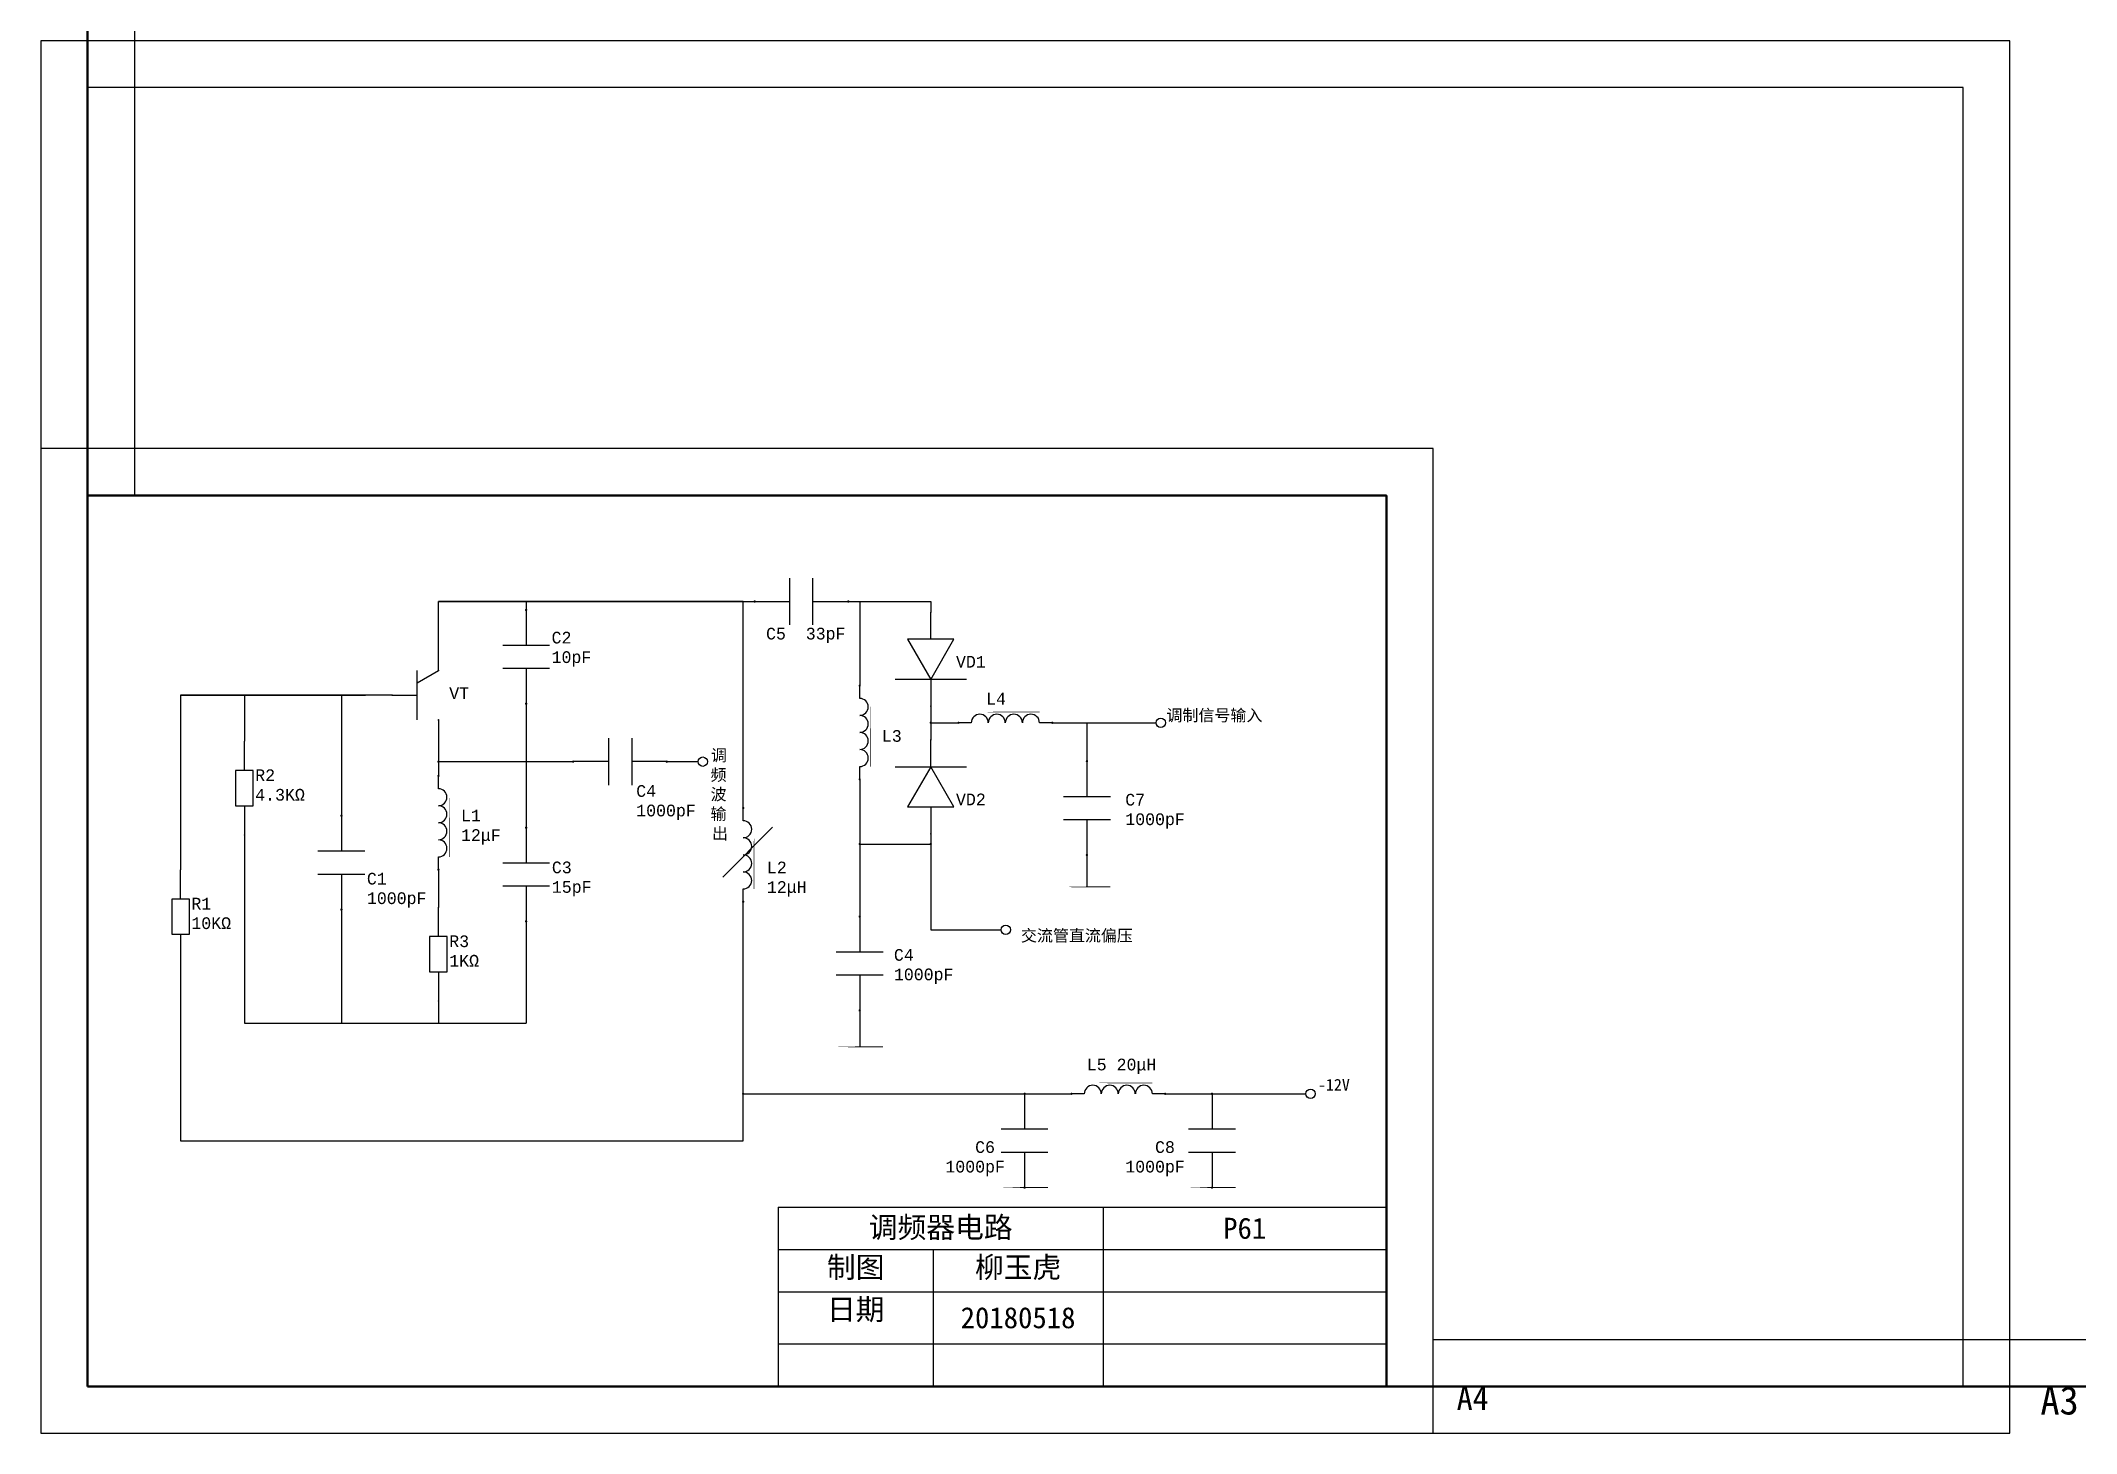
# Model space of a CAD drawing. Header units: millimetres. Extents: x 0 to 859, y 0 to 594.
# Drawn here: x 0 to 434.1, y 0 to 297 of the extents above; entities that cross this region are included whole.
import ezdxf

# ---------------------------------------------------------------- set-up
doc = ezdxf.new("R2010")
doc.units = ezdxf.units.MM
doc.layers.get('0').update_dxf_attribs({"true_color": 0xff2929})
for name, color, linetype in [('元件', 4, 'Continuous'), ('图框', 7, 'Continuous'), ('文字', 42, 'Continuous'), ('线路', 1, 'Continuous')]:
    doc.layers.add(name, color=color, linetype=linetype)
doc.layers.add('注释', color=7, linetype='Continuous', true_color=0x77783f, plot=False)
doc.styles.get("Standard").update_dxf_attribs({"font": ''})
doc.styles.add('样式 3', font='')
doc.styles.get('Standard').set_extended_font_data('SimSun')
doc.styles.get('样式 3').set_extended_font_data('SimSun')

msp = doc.modelspace()

# ---------------------------------------------------------------- texts
at = {"attachment_point": 1}
for s, heights, insert, char_height in [('\\pi5;A4', [9.91], (297, 10), 5), ('\\pi6;A3', [0], (420.5, 10), 6)]:
    msp.add_mtext_dynamic_manual_height_columns(s, width=28.0424, gutter_width=12.5, heights=heights, dxfattribs=dict(at, insert=insert, char_height=char_height))
at = {"layer": '文字', "char_height": 2.5, "attachment_point": 1, "style": '样式 3'}
for s, width, heights, insert in [('{\\fConsolas|b0|i0|c0|p49;C2\\P10pF}', 12.0799, [0], (108.96, 170.95)), ('{\\fConsolas|b0|i0|c0|p49;C5  33pF}', 17.3811, [7.78], (154.7, 171.8)), ('{\\fConsolas|b0|i0|c0|p49;VD1}', 12.0799, [0], (195.21, 165.81)), ('{\\fConsolas|b0|i0|c0|p49;VT}', 12.0799, [0], (87.13, 159.08)), ('{\\fConsolas|b0|i0|c0|p49;L4}', 12.0799, [0], (201.63, 157.92)), ('调制信号输入', 26.7168, [0], (240.1, 154.38)), ('{\\fConsolas|b0|i0|c0|p49;L3}', 12.0799, [0], (179.4, 149.98)), ('\\pi1.167;调\\P\\pi1.0837;频\\P\\pi1.1045;波\\P\\pi1.0698;输\\P\\pi1.3754;出', 5.4313, [0], (141.77, 145.86)), ('{\\fConsolas|b0|i0|c0|p49;R2\\P4.3KΩ}', 12.0799, [0], (45.75, 141.6)), ('{\\fConsolas|b0|i0|c0|p49;C4\\P1000pF}', 12.0799, [0], (127.01, 138.24)), ('{\\fConsolas|b0|i0|c0|p49;VD2}', 12.0799, [0], (195.21, 136.44)), ('{\\fConsolas|b0|i0|c0|p49;C7\\P1000pF}', 12.0799, [0], (231.31, 136.38)), ('{\\fConsolas|b0|i0|c0|p49;L1\\P12μF}', 12.0799, [0], (89.64, 133)), ('{\\fConsolas|b0|i0|c0|p49;C3\\P15pF}', 12.0799, [0], (109.02, 121.94)), ('{\\fConsolas|b0|i0|c0|p49;L2\\P12μH}', 12.0799, [0], (154.88, 121.92)), ('{\\fConsolas|b0|i0|c0|p49;C1\\P1000pF}', 12.0799, [0], (69.57, 119.54)), ('{\\fConsolas|b0|i0|c0|p49;R1\\P10KΩ}', 12.0799, [0], (32.13, 114.21)), ('{\\fConsolas|b0|i0|c0|p49;R3\\P1KΩ}', 12.0799, [0], (87.13, 106.19)), ('交流管直流偏压', 26.7168, [0], (209.06, 107.4)), ('{\\fConsolas|b0|i0|c0|p49;C4\\P1000pF}', 12.0799, [0], (181.97, 103.28)), ('{\\fConsolas|b0|i0|c0|p49;L5 20μH}', 16.9042, [0], (223.11, 79.9)), ('-12V', 26.7168, [0], (272.41, 75.58)), ('{\\fConsolas|b0|i0|c0|p49;   C6\\P1000pF}', 12.0799, [0], (192.94, 62.29)), ('{\\fConsolas|b0|i0|c0|p49;   C8\\P1000pF}', 12.0799, [0], (231.31, 62.29))]:
    msp.add_mtext_dynamic_manual_height_columns(s, width=width, gutter_width=12.5, heights=heights, dxfattribs=dict(at, insert=insert))

# ---------------------------------------------------------------- blocks, each defined once
blk = doc.blocks.new('*T2')
at = {"layer": '注释', "color": 0, "linetype": 'ByBlock', "lineweight": -2}
for p, q in [((0, 0), (129.68, 0)), ((0, 0), (0, -38.14)), ((69.26, 0), (69.26, -38.14)), ((129.68, 0), (129.68, -38.14)), ((0, -9.02), (129.68, -9.02)), ((33, -9.02), (33, -38.14)), ((0, -18.02), (129.68, -18.02)), ((0, -29.14), (129.68, -29.14)), ((0, -38.14), (129.68, -38.14))]:
    blk.add_line(p, q, dxfattribs=at)
at = {"layer": '注释', "color": 0, "char_height": 4.5}
for s, insert, width, attachment_point in [('调频器电路', (34.63, -4.51), 66.2597, 5), ('P61', (99.47, -4.51), 57.4214, 5), ('制图', (16.5, -10.53), 30.0001, 2), ('柳玉虎', (51.13, -10.53), 33.2596, 2), ('日期', (16.5, -19.52), 30.0001, 2), ('20180518', (51.13, -23.58), 33.2596, 5)]:
    blk.add_mtext(s, dxfattribs=dict(at, insert=insert, width=width, attachment_point=attachment_point))
blk = doc.blocks.new('R')
for p, q in [((25, 0), (0, 0)), ((55, 0), (80, 0))]:
    blk.add_line(p, q)
at = {"const_width": 0.6}
for points in [[(-0.3, 0, 1), (0.3, 0, 1)], [(79.7, 0, 1), (80.3, 0, 1)]]:
    blk.add_lwpolyline(points, format="xyb", close=True, dxfattribs=at)
blk.add_lwpolyline([(25, -7.5), (55, -7.5), (55, 7.5), (25, 7.5)], close=True)
blk = doc.blocks.new('C')
for p, q in [((15, -10), (15, 10)), ((24.87, -10), (24.87, 10)), ((0, 0), (15, 0)), ((25, 0), (40, 0))]:
    blk.add_line(p, q)
at = {"const_width": 0.5}
for points in [[(-0.25, 0, 1), (0.25, 0, 1)], [(39.75, 0, 1), (40.25, 0, 1)]]:
    blk.add_lwpolyline(points, format="xyb", close=True, dxfattribs=at)
blk = doc.blocks.new('QNPN')
at = {"const_width": 0.35}
for points in [[(18.49, 10, 1), (18.84, 10, 1)], [(-0.17, 0, 1), (0.17, 0, 1)], [(18.49, -10, 1), (18.84, -10, 1)]]:
    blk.add_lwpolyline(points, format="xyb", close=True, dxfattribs=at)
at = {"layer": '元件'}
for p, q in [((10, 0), (10, 10)), ((10, 5), (18.66, 10)), ((0, 0), (10, 0)), ((10, -10), (10, 0))]:
    blk.add_line(p, q, dxfattribs=at)
blk.add_lwpolyline([(15.7, -8.29, 2.2, 5.024295867788081e-15, 0), (18.66, -10, 0, 0, 0), (10, -5, 0, 0, 0)], format="xyseb", close=True, dxfattribs=at)
blk = doc.blocks.new('LwithCore')
at = {"const_width": 0.15}
for points in [[(-0.07, 0, 1), (0.07, 0, 1)], [(12.37, 0, 1), (12.52, 0, 1)]]:
    blk.add_lwpolyline(points, format="xyb", close=True, dxfattribs=at)
at = {"layer": '元件'}
for p, q in [((1.7, 0), (0, 0)), ((12.45, 0), (10.75, 0))]:
    blk.add_line(p, q, dxfattribs=at)
at = {"layer": '元件', "lineweight": 30, "const_width": 0.1}
blk.add_lwpolyline([(1.71, 1.43), (10.76, 1.43)], close=True, dxfattribs=at)
at = {"layer": '元件'}
for centre in [(2.83, 0), (5.09, 0), (7.35, 0), (9.62, 0)]:
    blk.add_arc(centre, 1.13, 0, 180, dxfattribs=at)
blk = doc.blocks.new('D')
for p, q in [((0, 37.5), (0, 52.5)), ((-20, 37.5), (20, 37.5)), ((0, 15), (0, 0))]:
    blk.add_line(p, q)
at = {"const_width": 0.5}
for points in [[(-0.2, 52.5, 1), (0.2, 52.5, 1)], [(-0.2, 0, 1), (0.2, 0, 1)]]:
    blk.add_lwpolyline(points, format="xyb", close=True, dxfattribs=at)
blk.add_lwpolyline([(0, 37.5), (-13, 15), (13, 15)], close=True)

# ---------------------------------------------------------------- linework, layer by layer
at = {"layer": '元件'}
for p, q in [((84.83, 162.66), (84.83, 168.25)), ((84.83, 152.13), (84.83, 148.25)), ((145.47, 118.63), (156.07, 129.24))]:
    msp.add_line(p, q, dxfattribs=at)
at = {"layer": '图框'}
msp.add_lwpolyline([(297, 20), (821, 20), (821, 574), (20, 574), (20, 200)], dxfattribs=at)
at = {"layer": '图框', "lineweight": 50}
for points in [[(10, 10), (584, 10), (584, 410), (10, 410)], [(10, 10), (287, 10), (287, 200), (10, 200)]]:
    msp.add_lwpolyline(points, close=True, dxfattribs=at)
at = {"layer": '图框'}
for points in [[(0, 0), (420, 0), (420, 297), (0, 297)], [(10, 10), (410, 10), (410, 287), (10, 287)]]:
    msp.add_lwpolyline(points, close=True, dxfattribs=at)
at = {"layer": '图框', "lineweight": 25}
msp.add_lwpolyline([(0, 0), (297, 0), (297, 210), (0, 210)], close=True, dxfattribs=at)
at = {"layer": '线路'}
for p, q in [((84.83, 168.25), (84.83, 177.4)), ((103.53, 177.4), (103.53, 175.61)), ((149.83, 177.4), (152.26, 177.4)), ((149.83, 153.24), (149.83, 177.4)), ((172.26, 177.4), (174.67, 177.4)), ((174.67, 177.4), (174.67, 159.47)), ((174.67, 177.4), (189.83, 177.4)), ((189.83, 177.4), (189.83, 175.05)), ((29.83, 157.4), (29.83, 120.18)), ((103.53, 155.61), (103.53, 129.17)), ((149.83, 133.48), (149.83, 153.24)), ((84.83, 148.25), (84.83, 140.21)), ((189.83, 151.54), (195.74, 151.54)), ((215.74, 151.54), (223.14, 151.54)), ((223.14, 151.54), (237.87, 151.54)), ((223.14, 151.54), (223.14, 143.33)), ((85, 143.24), (113.54, 143.24)), ((133.54, 143.24), (140.19, 143.24)), ((174.67, 139.47), (174.67, 110.19)), ((174.67, 125.67), (189.83, 125.67)), ((189.83, 125.67), (189.83, 107.4)), ((223.14, 123.33), (223.14, 116.54)), ((84.83, 120.21), (84.83, 112.17)), ((149.83, 62.4), (149.83, 113.24)), ((103.53, 109.17), (103.53, 87.44)), ((189.83, 107.4), (204.83, 107.4)), ((29.83, 100.18), (29.83, 62.4)), ((84.83, 92.17), (84.83, 87.44)), ((43.45, 87.44), (84.83, 87.44)), ((84.83, 87.44), (103.53, 87.44)), ((174.67, 90.19), (174.67, 82.4)), ((149.83, 72.4), (209.83, 72.4)), ((209.83, 72.4), (219.83, 72.4)), ((239.83, 72.4), (249.83, 72.4)), ((249.83, 72.4), (269.83, 72.4)), ((29.83, 62.4), (149.83, 62.4))]:
    msp.add_line(p, q, dxfattribs=at)
msp.add_lwpolyline([(84.83, 177.4), (103.53, 177.4), (149.83, 177.4)], close=True, dxfattribs=at)
for points in [[(75, 157.4), (43.45, 157.4), (29.83, 157.4), (69.24, 157.4)], [(43.45, 157.4), (43.45, 147.58)], [(64.14, 157.4), (64.14, 131.71)], [(189.83, 155.05), (189.83, 147.86)], [(43.45, 127.58), (43.45, 87.44)], [(189.83, 127.86), (189.83, 125.67)], [(64.14, 111.71), (64.14, 87.44)]]:
    msp.add_lwpolyline(points, dxfattribs=at)
at = {"layer": '线路', "const_width": 0.25}
for points in [[(189.7, 151.54, 1), (189.95, 151.54, 1)], [(84.7, 143.24, 1), (84.95, 143.24, 1)], [(174.55, 125.67, 1), (174.8, 125.67, 1)], [(189.7, 125.67, 1), (189.95, 125.67, 1)], [(149.7, 72.4, 1), (149.95, 72.4, 1)]]:
    msp.add_lwpolyline(points, format="xyb", close=True, dxfattribs=at)
at = {"layer": '线路', "const_width": 0.2}
for points in [[(218.14, 116.54), (228.14, 116.54)], [(169.67, 82.4), (179.67, 82.4)], [(204.83, 52.4), (214.83, 52.4)], [(244.83, 52.4), (254.83, 52.4)]]:
    msp.add_lwpolyline(points, close=True, dxfattribs=at)
at = {"layer": '线路'}
for centre in [(238.87, 151.54), (141.19, 143.24), (205.83, 107.4), (270.83, 72.4)]:
    msp.add_circle(centre, 1, dxfattribs=at)

# ---------------------------------------------------------------- block references
msp.add_blockref('*T2', (157.32, 48.2))
at = {"layer": '元件'}
for name, p, xscale, yscale, zscale in [('C', (152.26, 177.4), 0.5, 0.5, 0.5), ('QNPN', (75, 157.4), 0.526664997529019, 0.526664997529019, 0.526664997529019), ('LwithCore', (195.74, 151.54), 1.606886471065547, 1.606886471065547, 1.606886471065547), ('D', (189.83, 127.86), 0.3809523809523809, 0.3809523809523809, 0.3809523809523809), ('LwithCore', (219.83, 72.4), 1.606886471065547, 1.606886471065547, 1.606886471065547)]:
    msp.add_blockref(name, p, dxfattribs=dict(at, xscale=xscale, yscale=yscale, zscale=zscale))
for name, p, xscale, yscale, zscale, rotation in [('C', (103.53, 175.61), 0.5, 0.5, 0.5, 270), ('D', (189.83, 175.05), 0.3809523809523809, 0.3809523809523809, 0.3809523809523809, 180), ('LwithCore', (174.67, 159.47), 1.606886471065547, 1.606886471065547, 1.606886471065547, 270), ('R', (43.45, 147.58), 0.25, 0.25, 0.25, 270), ('C', (133.54, 143.24), 0.5, 0.5, 0.5, 180), ('C', (223.14, 143.33), 0.5, 0.5, 0.5, 270), ('LwithCore', (84.83, 140.21), 1.606886471065547, 1.606886471065547, 1.606886471065547, 270), ('C', (64.14, 131.71), 0.5, 0.5, 0.5, 270), ('LwithCore', (149.83, 133.36), 1.606886471065547, 1.606886471065547, 1.606886471065547, 270), ('C', (103.53, 129.17), 0.5, 0.5, 0.5, 270), ('R', (29.83, 120.18), 0.25, 0.25, 0.25, 270), ('R', (84.83, 112.17), 0.25, 0.25, 0.25, 270), ('C', (174.67, 110.19), 0.5, 0.5, 0.5, 270), ('C', (209.83, 72.4), 0.5, 0.5, 0.5, 270), ('C', (249.83, 72.4), 0.5, 0.5, 0.5, 270)]:
    msp.add_blockref(name, p, dxfattribs=dict(at, xscale=xscale, yscale=yscale, zscale=zscale, rotation=rotation))

msp.set_redraw_order([(e.dxf.handle, doc.entitydb.next_handle()) for e in msp.query("TEXT MTEXT ATTDEF DIMENSION ARC_DIMENSION")])  # texts and dimensions are drawn at this point

doc.saveas('drawing.dxf')
